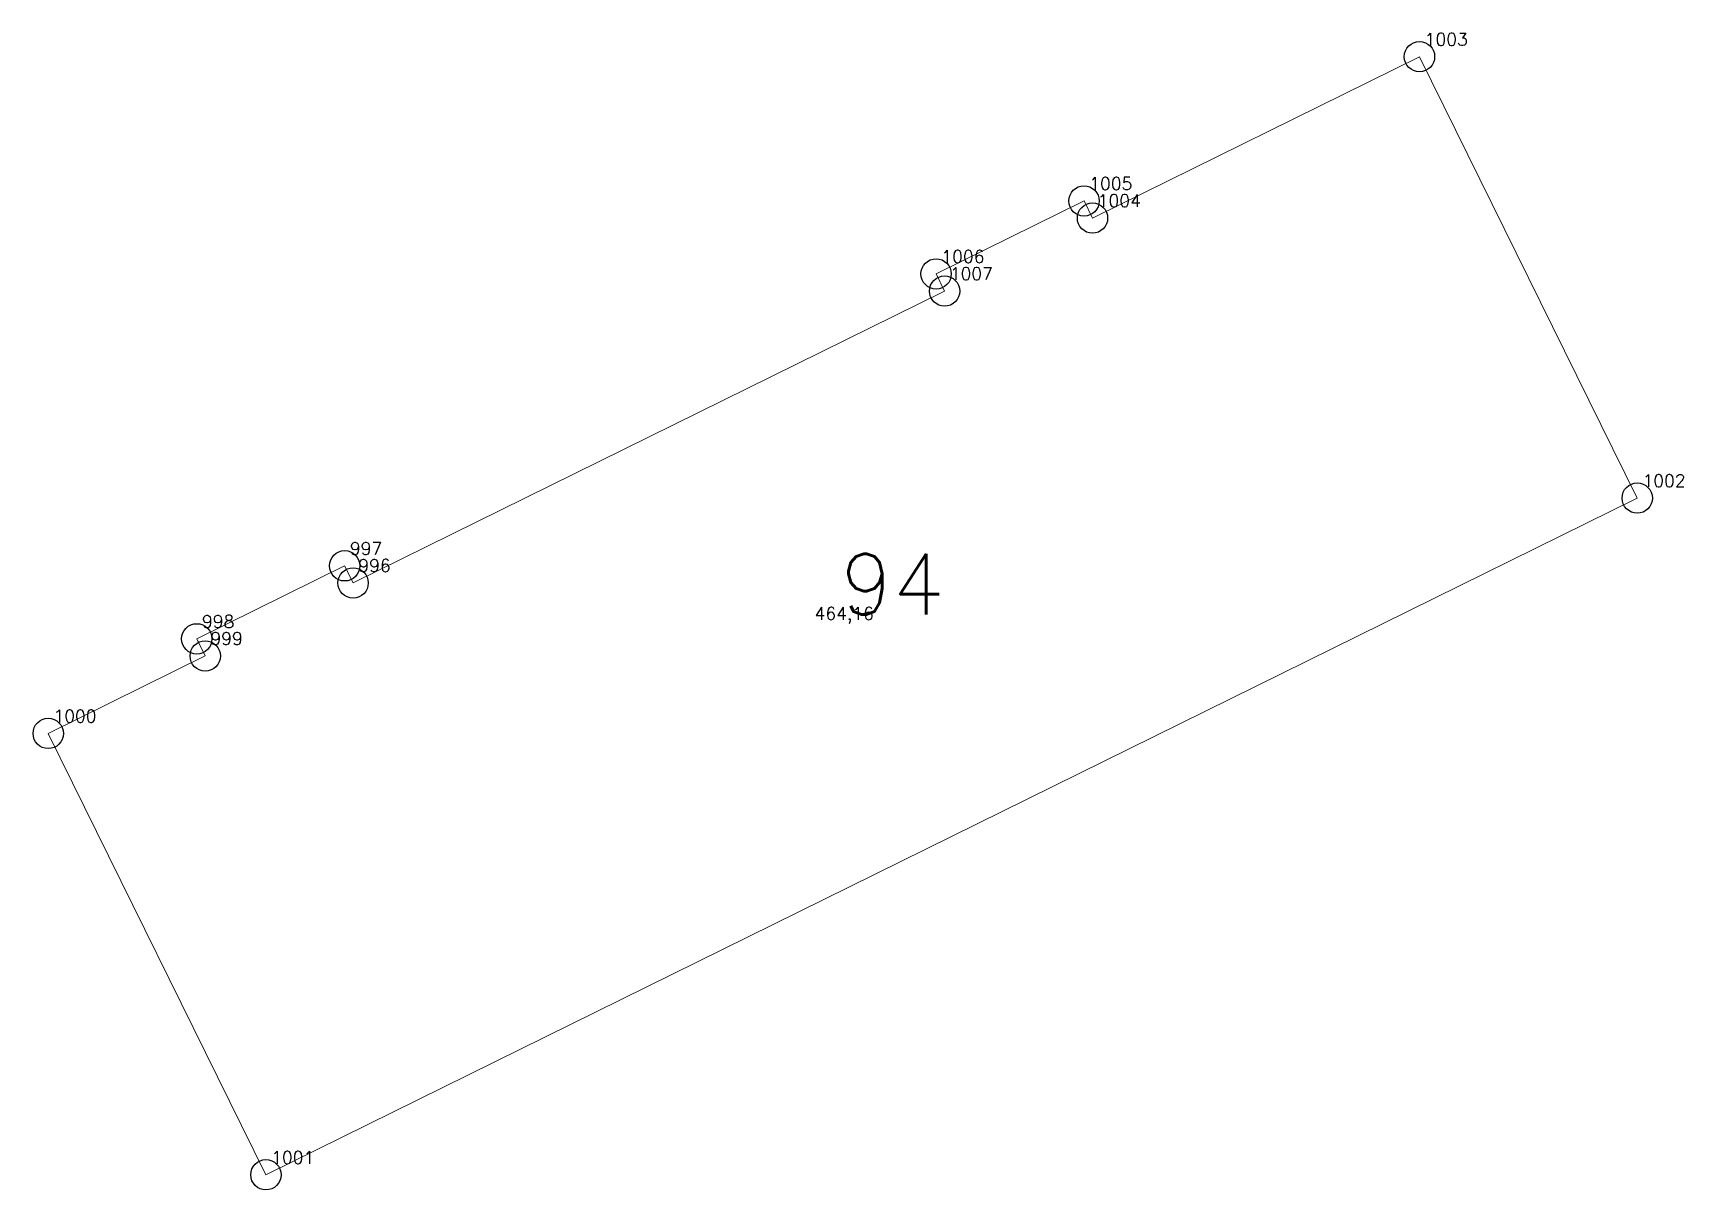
# Model space of a CAD drawing. Extents: x 1390459 to 1399082, y 355064 to 360767.
# Drawn here: x 1395228.88 to 1395269.71, y 360029.52 to 360058.13 of the extents above; entities that cross this region are included whole.
import ezdxf

# ---------------------------------------------------------------- set-up
doc = ezdxf.new("R2010")
doc.units = 0
doc.header["$PDMODE"] = 33
doc.header["$PDSIZE"] = 0.75
doc.layers.add('9 - ценная историческая застройка советский период', color=7, linetype='Continuous')
doc.layers.add('OKN_VALUED_LABELS', color=1, linetype='Continuous')
doc.styles.get("Standard").update_dxf_attribs({"font": 'simplex.shx'})

msp = doc.modelspace()

# ---------------------------------------------------------------- texts
at = {"layer": '9 - ценная историческая застройка советский период', "color": 7}
for s, p in [('1003', (1395263.299, 360057.818)), ('1005', (1395255.002, 360054.25)), ('1004', (1395255.211, 360053.827)), ('1006', (1395251.344, 360052.445)), ('1007', (1395251.552, 360052.022)), ('1002', (1395268.686, 360046.902)), ('997', (1395236.714, 360045.226)), ('996', (1395236.922, 360044.803)), ('464,16', (1395248.207, 360043.616)), ('998', (1395233.055, 360043.421)), ('999', (1395233.264, 360042.997)), ('1000', (1395229.38, 360041.081)), ('1001', (1395234.766, 360030.165))]:
    msp.add_text(s, height=0.3111, dxfattribs=at).set_placement(p)
at = {"layer": 'OKN_VALUED_LABELS'}
msp.add_text('94', height=1.5, dxfattribs=at).set_placement((1395248.85, 360043.752))

# ---------------------------------------------------------------- linework, layer by layer
at = {"layer": '9 - ценная историческая застройка советский период', "color": 7, "lineweight": 20}
msp.add_lwpolyline([(1395236.793, 360044.528), (1395251.423, 360051.747), (1395251.214, 360052.171), (1395254.873, 360053.976), (1395255.082, 360053.553), (1395263.17, 360057.544), (1395268.556, 360046.628), (1395234.637, 360029.891), (1395229.251, 360040.806), (1395233.135, 360042.723), (1395232.926, 360043.146), (1395236.584, 360044.952), (1395236.793, 360044.528)], close=True, dxfattribs=at)
at = {"layer": '9 - ценная историческая застройка советский период'}
for p in [(1395263.17, 360057.544), (1395254.873, 360053.976), (1395255.082, 360053.553), (1395251.214, 360052.171), (1395251.423, 360051.747), (1395268.556, 360046.628), (1395236.584, 360044.952), (1395236.793, 360044.528), (1395232.926, 360043.146), (1395233.135, 360042.723), (1395229.251, 360040.806), (1395234.637, 360029.891)]:
    msp.add_point(p, dxfattribs=at)

msp.set_redraw_order([(e.dxf.handle, doc.entitydb.next_handle()) for e in msp.query("TEXT MTEXT ATTDEF DIMENSION ARC_DIMENSION")])  # texts and dimensions are drawn at this point

doc.saveas('drawing.dxf')
